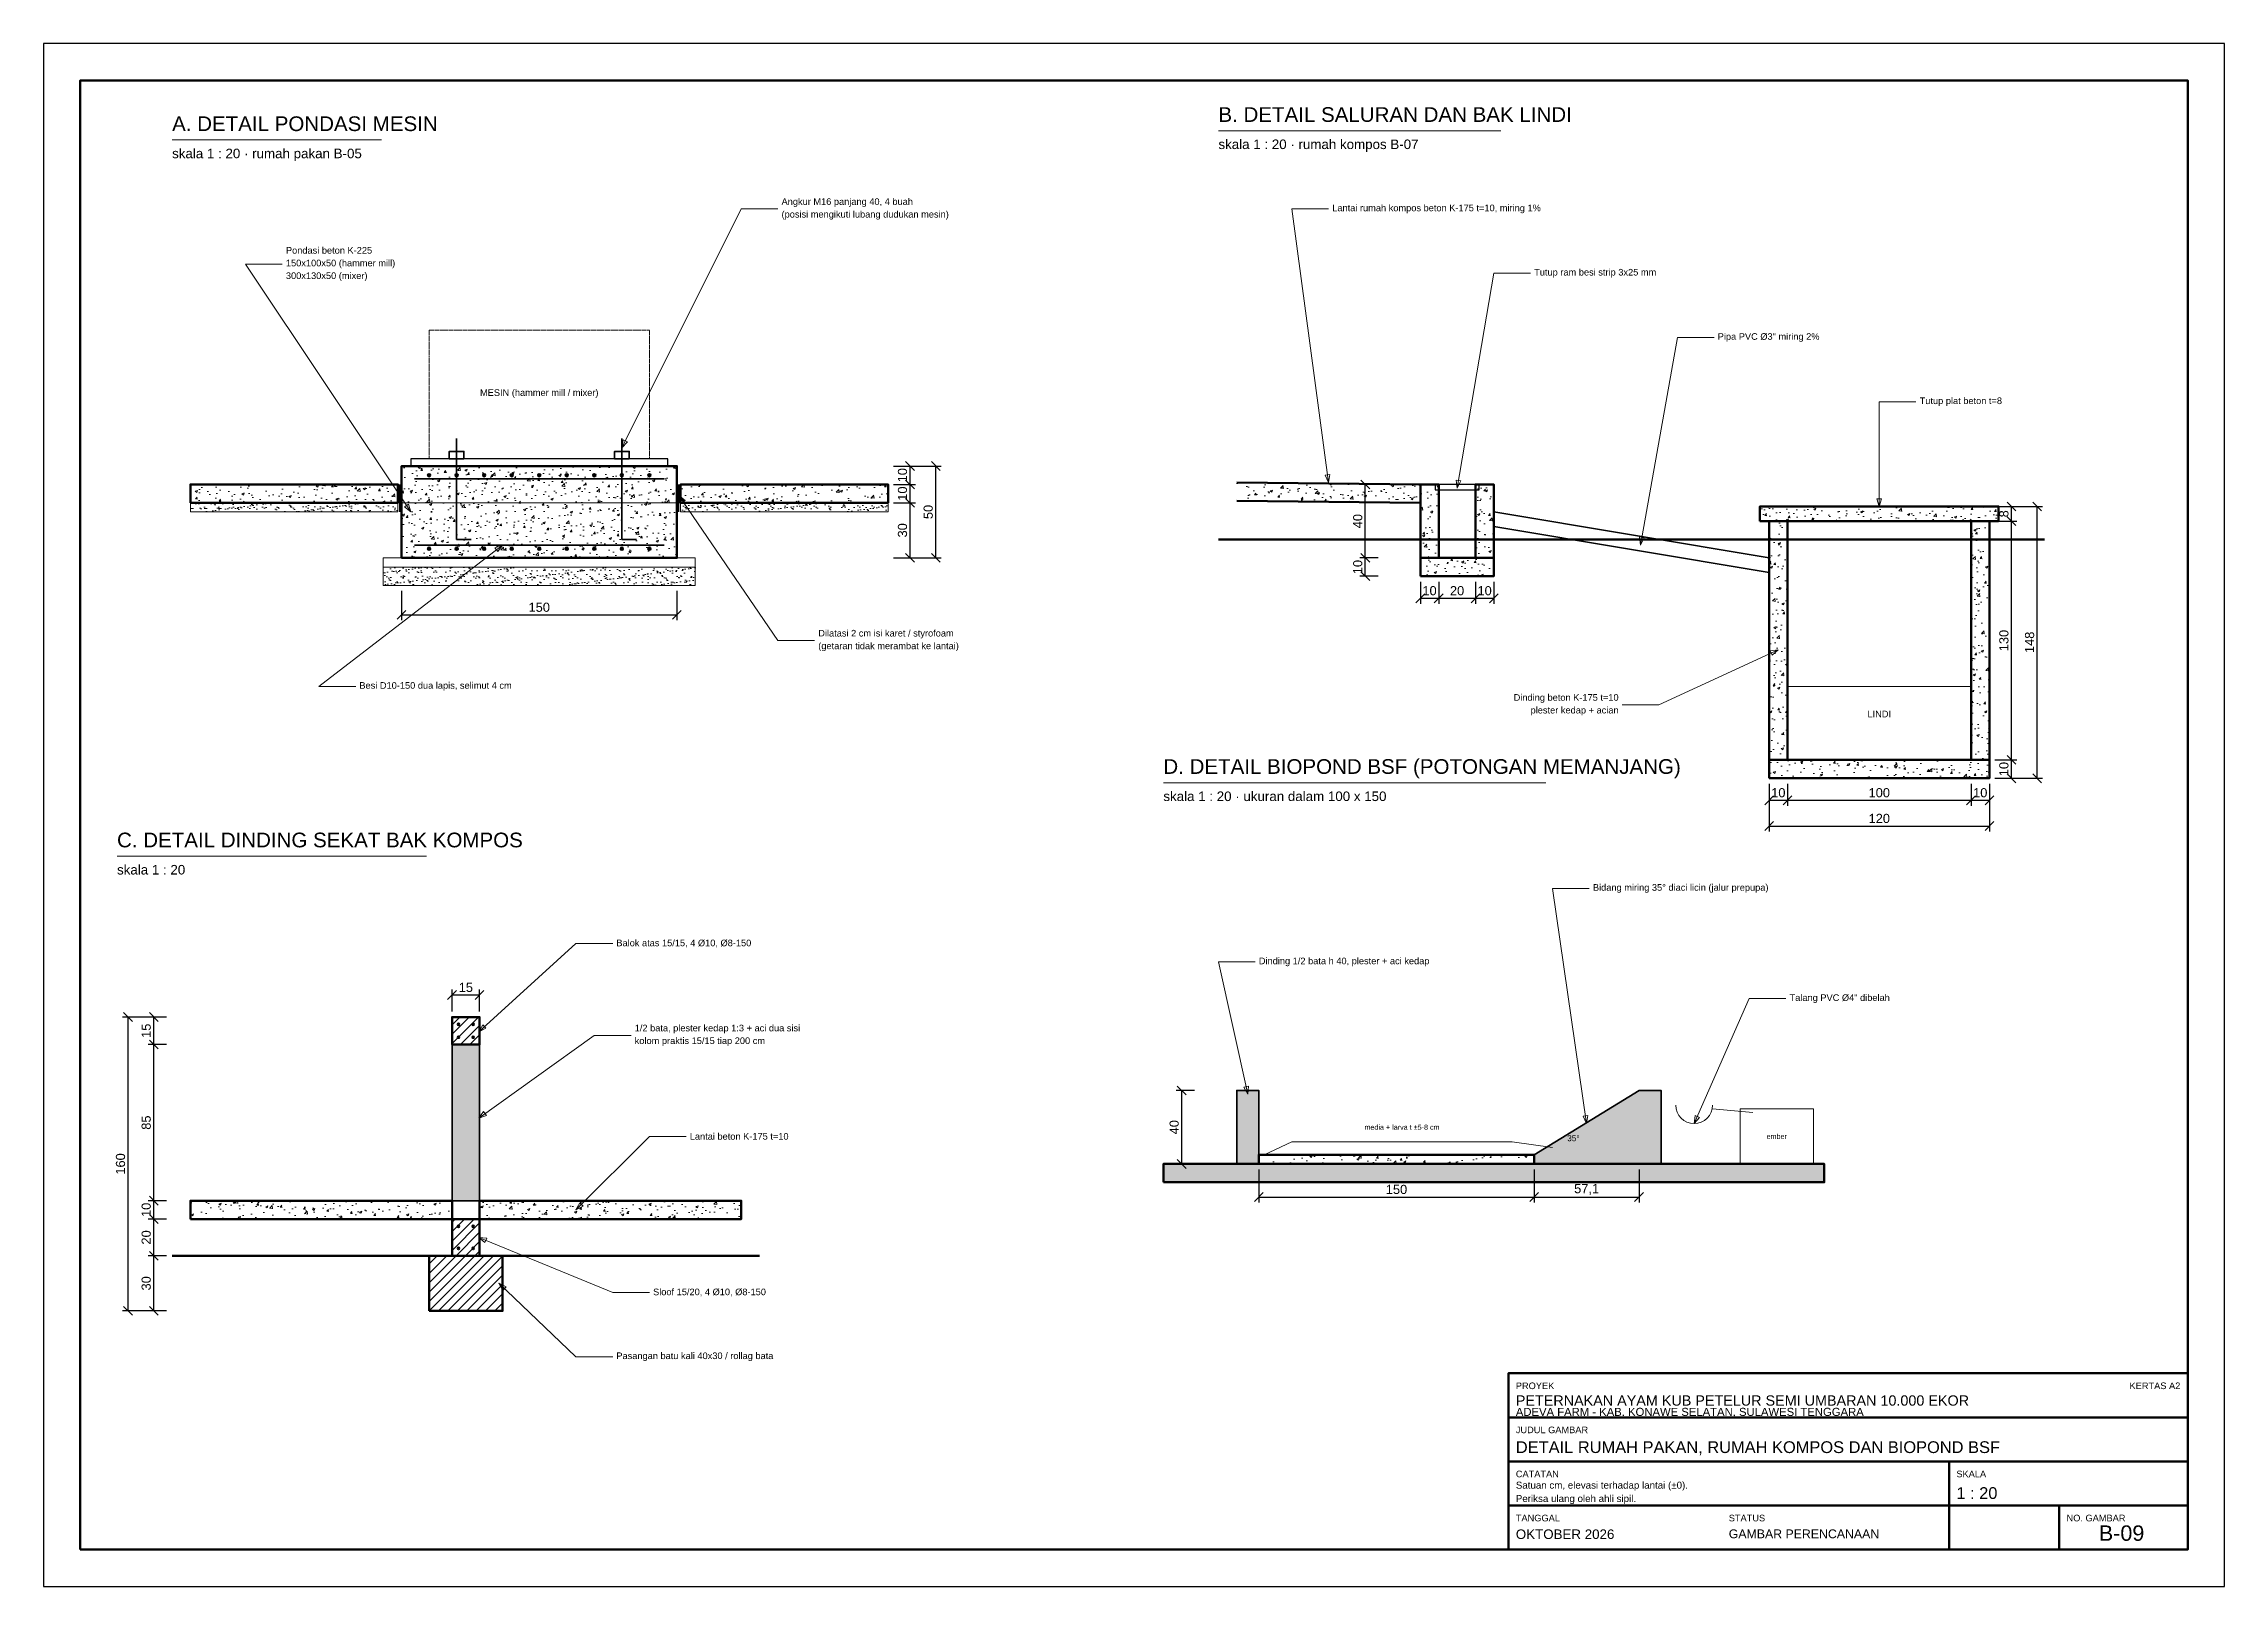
# Model space of a CAD drawing. Header units: centimetres. Extents: x 0 to 57986, y 0 to 4200.
# Drawn here: x 53610 to 54798, y 0 to 840 of the extents above; entities that cross this region are included whole.
import ezdxf
from ezdxf.enums import TextEntityAlignment as Align

# ---------------------------------------------------------------- set-up
doc = ezdxf.new("R2010")
doc.units = ezdxf.units.CM
doc.linetypes.add('DASHED', pattern=[1.524, 1.27, -0.254])
for name, color, linetype, lineweight in [('A-AIR', 5, 'CONTINUOUS', 18), ('A-BAJA', 6, 'CONTINUOUS', 25), ('A-BESI', 1, 'CONTINUOUS', 35), ('A-DIM', 140, 'CONTINUOUS', 13), ('A-DINDING', 32, 'CONTINUOUS', 35), ('A-FRAME', 7, 'CONTINUOUS', 50), ('A-HATCH', 8, 'CONTINUOUS', 9), ('A-PERABOT', 8, 'CONTINUOUS', 18), ('A-STRUKTUR', 7, 'CONTINUOUS', 50), ('A-TANAH', 34, 'CONTINUOUS', 18), ('A-TEKS', 7, 'CONTINUOUS', 18), ('A-TERSEMBUNYI', 8, 'DASHED', 13)]:
    doc.layers.add(name, color=color, linetype=linetype, lineweight=lineweight)
doc.styles.add('ARIAL', font='arial.ttf')
doc.dimstyles.new('D20', dxfattribs={"dimtxt": 5, "dimasz": 4, "dimexe": 3, "dimexo": 3, "dimgap": 1.6, "dimtad": 1, "dimdec": 1, "dimtxsty": 'ARIAL', "dimtsz": 2.4, "dimcen": 2.5, "dimclrd": 140, "dimclre": 140, "dimclrt": 250, "dimazin": 3, "dimtfac": 1, "dimtmove": 0, "dimatfit": 3})

msp = doc.modelspace()

# ---------------------------------------------------------------- texts
at = {"layer": 'A-TEKS', "style": 'ARIAL'}
for s, p in [('A. DETAIL PONDASI MESIN', (53680, 790)), ('B. DETAIL SALURAN DAN BAK LINDI', (54250, 795)), ('D. DETAIL BIOPOND BSF (POTONGAN MEMANJANG)', (54220, 440)), ('C. DETAIL DINDING SEKAT BAK KOMPOS', (53650, 400))]:
    msp.add_text(s, height=8, dxfattribs=at).set_placement(p, align=Align.BOTTOM_LEFT)
for s, height, p in [('skala 1 : 20 · rumah kompos B-07', 5.2, (54250, 787.8)), ('skala 1 : 20 · rumah pakan B-05', 5.2, (53680, 782.8)), ('skala 1 : 20 · ukuran dalam 100 x 150', 5.2, (54220, 432.8)), ('skala 1 : 20', 5.2, (53650, 392.8)), ('PROYEK', 3.6, (54412, 111)), ('ADEVA FARM - KAB. KONAWE SELATAN, SULAWESI TENGGARA', 4.4, (54412, 97.2)), ('PETERNAKAN AYAM KUB PETELUR SEMI UMBARAN 10.000 EKOR', 5.6, (54412, 104)), ('JUDUL GAMBAR', 3.6, (54412, 87)), ('DETAIL RUMAH PAKAN, RUMAH KOMPOS DAN BIOPOND BSF', 6.4, (54412, 79)), ('CATATAN', 3.6, (54412, 63)), ('SKALA', 3.6, (54652, 63)), ('1 : 20', 6.4, (54652, 54)), ('TANGGAL', 3.6, (54412, 39)), ('STATUS', 3.6, (54528, 39)), ('NO. GAMBAR', 3.6, (54712, 39)), ('OKTOBER 2026', 5.2, (54412, 31)), ('GAMBAR PERENCANAAN', 4.8, (54528, 31))]:
    msp.add_text(s, height=height, dxfattribs=at).set_placement(p, align=Align.TOP_LEFT)
for s, height, p in [('MESIN (hammer mill / mixer)', 3.6, (53880, 650)), ('LINDI', 3.6, (54610, 475)), ('media + larva t ±5-8 cm', 2.8, (54350, 250)), ('ember', 2.8, (54554.13, 245)), ('B-09', 8.4, (54742, 29))]:
    msp.add_text(s, height=height, dxfattribs=at).set_placement(p, align=Align.MIDDLE_CENTER)
msp.add_text('35°', height=3.2, dxfattribs=at).set_placement((54440, 244), align=Align.MIDDLE_LEFT)
msp.add_text('KERTAS A2', height=3.6, dxfattribs=at).set_placement((54774, 111), align=Align.TOP_RIGHT)
at = {"layer": 'A-TEKS', "line_spacing_factor": 1.15, "style": 'ARIAL'}
for s, insert, char_height, attachment_point in [('Angkur M16 panjang 40, 4 buah\\P(posisi mengikuti lubang dudukan mesin)', (54012, 750), 3.6, 4), ('Lantai rumah kompos beton K-175 t=10, miring 1%', (54312, 750), 3.6, 4), ('Pondasi beton K-225\\P150x100x50 (hammer mill)\\P300x130x50 (mixer)', (53742, 720), 3.6, 4), ('Tutup ram besi strip 3x25 mm', (54422, 715), 3.6, 4), ('Pipa PVC Ø3" miring 2%', (54522, 680), 3.6, 4), ('Tutup plat beton t=8', (54632, 645), 3.6, 4), ('Dilatasi 2 cm isi karet / styrofoam\\P(getaran tidak merambat ke lantai)', (54032, 515), 3.6, 4), ('Besi D10-150 dua lapis, selimut 4 cm', (53782, 490), 3.6, 4), ('Dinding beton K-175 t=10\\Pplester kedap + acian', (54468, 480), 3.6, 6), ('Bidang miring 35° diaci licin (jalur prepupa)', (54454, 380), 3.6, 4), ('Balok atas 15/15, 4 Ø10, Ø8-150', (53922, 350), 3.6, 4), ('Dinding 1/2 bata h 40, plester + aci kedap', (54272, 340), 3.6, 4), ('Talang PVC Ø4" dibelah', (54561.13, 320), 3.6, 4), ('1/2 bata, plester kedap 1:3 + aci dua sisi\\Pkolom praktis 15/15 tiap 200 cm', (53932, 300), 3.6, 4), ('Lantai beton K-175 t=10', (53962, 245), 3.6, 4), ('Sloof 15/20, 4 Ø10, Ø8-150', (53942, 160), 3.6, 4), ('Pasangan batu kali 40x30 / rollag bata', (53922, 125), 3.6, 4), ('Satuan cm, elevasi terhadap lantai (±0).\\PPeriksa ulang oleh ahli sipil.', (54412, 57), 3.8, 1)]:
    msp.add_mtext(s, dxfattribs=dict(at, insert=insert, char_height=char_height, attachment_point=attachment_point))

# ---------------------------------------------------------------- dimensions: what is measured, and where the dimension line sits
at = {"layer": 'A-DIM'}
for base, p1, p2 in [((54082, 600), (54070, 600), (54070, 610)), ((54096, 560), (54070, 560), (54070, 610)), ((54082, 590), (54070, 590), (54070, 600)), ((54330, 560), (54340, 560), (54340, 600)), ((54082, 560), (54070, 560), (54070, 590)), ((54682, 580), (54670, 580), (54670, 588)), ((54696, 440), (54670, 440), (54670, 588)), ((54682, 450), (54670, 450), (54670, 580)), ((54330, 550), (54340, 550), (54340, 560)), ((54682, 440), (54670, 440), (54670, 450)), ((53656, 150), (53680, 150), (53680, 310)), ((53670, 295), (53680, 295), (53680, 310)), ((53670, 210), (53680, 210), (53680, 295)), ((54230, 230), (54240, 230), (54240, 270)), ((53670, 200), (53680, 200), (53680, 210)), ((53670, 180), (53680, 180), (53680, 200)), ((53670, 150), (53680, 150), (53680, 180))]:
    msp.add_linear_dim(base=base, p1=p1, p2=p2, angle=90, dimstyle='D20', dxfattribs=at).render()
for base, p1, p2 in [((54360, 538), (54360, 550), (54370, 550)), ((54370, 538), (54370, 550), (54390, 550)), ((54390, 538), (54390, 550), (54400, 550)), ((53805, 529), (53805, 545), (53955, 545)), ((54550, 428), (54550, 440), (54560, 440)), ((54550, 414), (54550, 440), (54670, 440)), ((54560, 428), (54560, 440), (54660, 440)), ((54660, 428), (54660, 440), (54670, 440)), ((53832.5, 322), (53832.5, 310), (53847.5, 310)), ((54272, 212), (54272, 230), (54422, 230)), ((54422, 212), (54422, 230), (54479.13, 230))]:
    msp.add_linear_dim(base=base, p1=p1, p2=p2, dimstyle='D20', dxfattribs=at).render()

# ---------------------------------------------------------------- hatches: boundary and pattern name
at = {"layer": 'A-BESI'}
h = msp.add_hatch(color=1, dxfattribs=at)
h.dxf.hatch_style = 1
edge = h.paths.add_edge_path()
edge.add_arc((53820, 605), 0.8, 0, 360)
h = msp.add_hatch(color=1, dxfattribs=at)
h.dxf.hatch_style = 1
edge = h.paths.add_edge_path()
edge.add_arc((53835, 605), 0.8, 0, 360)
h = msp.add_hatch(color=1, dxfattribs=at)
h.dxf.hatch_style = 1
edge = h.paths.add_edge_path()
edge.add_arc((53850, 605), 0.8, 0, 360)
h = msp.add_hatch(color=1, dxfattribs=at)
h.dxf.hatch_style = 1
edge = h.paths.add_edge_path()
edge.add_arc((53865, 605), 0.8, 0, 360)
h = msp.add_hatch(color=1, dxfattribs=at)
h.dxf.hatch_style = 1
edge = h.paths.add_edge_path()
edge.add_arc((53880, 605), 0.8, 0, 360)
h = msp.add_hatch(color=1, dxfattribs=at)
h.dxf.hatch_style = 1
edge = h.paths.add_edge_path()
edge.add_arc((53895, 605), 0.8, 0, 360)
h = msp.add_hatch(color=1, dxfattribs=at)
h.dxf.hatch_style = 1
edge = h.paths.add_edge_path()
edge.add_arc((53910, 605), 0.8, 0, 360)
h = msp.add_hatch(color=1, dxfattribs=at)
h.dxf.hatch_style = 1
edge = h.paths.add_edge_path()
edge.add_arc((53925, 605), 0.8, 0, 360)
h = msp.add_hatch(color=1, dxfattribs=at)
h.dxf.hatch_style = 1
edge = h.paths.add_edge_path()
edge.add_arc((53940, 605), 0.8, 0, 360)
h = msp.add_hatch(color=1, dxfattribs=at)
h.dxf.hatch_style = 1
edge = h.paths.add_edge_path()
edge.add_arc((53820, 565), 0.8, 0, 360)
h = msp.add_hatch(color=1, dxfattribs=at)
h.dxf.hatch_style = 1
edge = h.paths.add_edge_path()
edge.add_arc((53835, 565), 0.8, 0, 360)
h = msp.add_hatch(color=1, dxfattribs=at)
h.dxf.hatch_style = 1
edge = h.paths.add_edge_path()
edge.add_arc((53850, 565), 0.8, 0, 360)
h = msp.add_hatch(color=1, dxfattribs=at)
h.dxf.hatch_style = 1
edge = h.paths.add_edge_path()
edge.add_arc((53865, 565), 0.8, 0, 360)
h = msp.add_hatch(color=1, dxfattribs=at)
h.dxf.hatch_style = 1
edge = h.paths.add_edge_path()
edge.add_arc((53880, 565), 0.8, 0, 360)
h = msp.add_hatch(color=1, dxfattribs=at)
h.dxf.hatch_style = 1
edge = h.paths.add_edge_path()
edge.add_arc((53895, 565), 0.8, 0, 360)
h = msp.add_hatch(color=1, dxfattribs=at)
h.dxf.hatch_style = 1
edge = h.paths.add_edge_path()
edge.add_arc((53910, 565), 0.8, 0, 360)
h = msp.add_hatch(color=1, dxfattribs=at)
h.dxf.hatch_style = 1
edge = h.paths.add_edge_path()
edge.add_arc((53925, 565), 0.8, 0, 360)
h = msp.add_hatch(color=1, dxfattribs=at)
h.dxf.hatch_style = 1
edge = h.paths.add_edge_path()
edge.add_arc((53940, 565), 0.8, 0, 360)
h = msp.add_hatch(color=1, dxfattribs=at)
h.dxf.hatch_style = 1
edge = h.paths.add_edge_path()
edge.add_arc((53836, 306), 0.6, 0, 360)
h = msp.add_hatch(color=1, dxfattribs=at)
h.dxf.hatch_style = 1
edge = h.paths.add_edge_path()
edge.add_arc((53836, 299), 0.6, 0, 360)
h = msp.add_hatch(color=1, dxfattribs=at)
h.dxf.hatch_style = 1
edge = h.paths.add_edge_path()
edge.add_arc((53844, 306), 0.6, 0, 360)
h = msp.add_hatch(color=1, dxfattribs=at)
h.dxf.hatch_style = 1
edge = h.paths.add_edge_path()
edge.add_arc((53844, 299), 0.6, 0, 360)
h = msp.add_hatch(color=1, dxfattribs=at)
h.dxf.hatch_style = 1
edge = h.paths.add_edge_path()
edge.add_arc((53836, 196), 0.6, 0, 360)
h = msp.add_hatch(color=1, dxfattribs=at)
h.dxf.hatch_style = 1
edge = h.paths.add_edge_path()
edge.add_arc((53844, 196), 0.6, 0, 360)
h = msp.add_hatch(color=1, dxfattribs=at)
h.dxf.hatch_style = 1
edge = h.paths.add_edge_path()
edge.add_arc((53836, 184), 0.6, 0, 360)
h = msp.add_hatch(color=1, dxfattribs=at)
h.dxf.hatch_style = 1
edge = h.paths.add_edge_path()
edge.add_arc((53844, 184), 0.6, 0, 360)
at = {"layer": 'A-HATCH'}
h = msp.add_hatch(dxfattribs=at)
h.set_pattern_fill('AR-CONC', scale=0.07)
h.paths.add_polyline_path([(53805, 560), (53955, 560), (53955, 610), (53805, 610)])
h = msp.add_hatch(dxfattribs=at)
h.set_pattern_fill('AR-CONC', scale=0.07)
h.paths.add_polyline_path([(53690, 590), (53803, 590), (53803, 600), (53690, 600)])
h = msp.add_hatch(dxfattribs=at)
h.set_pattern_fill('AR-CONC', scale=0.07)
h.paths.add_polyline_path([(53957, 590), (54070, 590), (54070, 600), (53957, 600)])
h = msp.add_hatch(dxfattribs=at)
h.set_pattern_fill('AR-CONC', scale=0.07)
h.paths.add_polyline_path([(54260, 601), (54360, 600), (54360, 590), (54260, 591)])
h = msp.add_hatch(dxfattribs=at)
h.set_pattern_fill('AR-CONC', scale=0.07)
h.paths.add_polyline_path([(54360, 560), (54370, 560), (54370, 600), (54360, 600)])
h = msp.add_hatch(dxfattribs=at)
h.set_pattern_fill('AR-CONC', scale=0.07)
h.paths.add_polyline_path([(54390, 560), (54400, 560), (54400, 600), (54390, 600)])
h = msp.add_hatch(dxfattribs=at)
h.set_pattern_fill('AR-SAND', scale=0.1)
h.paths.add_polyline_path([(53690, 585), (53803, 585), (53803, 590), (53690, 590)])
h = msp.add_hatch(dxfattribs=at)
h.set_pattern_fill('AR-SAND', scale=0.1)
h.paths.add_polyline_path([(53957, 585), (54070, 585), (54070, 590), (53957, 590)])
h = msp.add_hatch(dxfattribs=at)
h.set_pattern_fill('AR-CONC', scale=0.07)
h.paths.add_polyline_path([(54545, 580), (54675, 580), (54675, 588), (54545, 588)])
h = msp.add_hatch(dxfattribs=at)
h.set_pattern_fill('AR-CONC', scale=0.07)
h.paths.add_polyline_path([(54550, 450), (54560, 450), (54560, 580), (54550, 580)])
h = msp.add_hatch(dxfattribs=at)
h.set_pattern_fill('AR-CONC', scale=0.07)
h.paths.add_polyline_path([(54660, 450), (54670, 450), (54670, 580), (54660, 580)])
h = msp.add_hatch(dxfattribs=at)
h.set_pattern_fill('AR-CONC', scale=0.07)
h.paths.add_polyline_path([(54360, 550), (54400, 550), (54400, 560), (54360, 560)])
h = msp.add_hatch(dxfattribs=at)
h.set_pattern_fill('AR-SAND', scale=0.1)
h.paths.add_polyline_path([(53795, 545), (53965, 545), (53965, 555), (53795, 555)])
h = msp.add_hatch(dxfattribs=at)
h.set_pattern_fill('AR-CONC', scale=0.07)
h.paths.add_polyline_path([(54550, 440), (54670, 440), (54670, 450), (54550, 450)])
h = msp.add_hatch(dxfattribs=at)
h.set_pattern_fill('ANSI31', scale=1.14)
h.paths.add_polyline_path([(53832.5, 295), (53847.5, 295), (53847.5, 310), (53832.5, 310)])
at = {"layer": 'A-HATCH', "true_color": 0xe2ceb6}
h = msp.add_hatch(color=8, dxfattribs=at)
h.dxf.hatch_style = 1
h.paths.add_polyline_path([(53832.5, 210), (53847.5, 210), (53847.5, 295), (53832.5, 295)])
h = msp.add_hatch(color=8, dxfattribs=at)
h.dxf.hatch_style = 1
h.paths.add_polyline_path([(54260, 230), (54272, 230), (54272, 270), (54260, 270)])
h = msp.add_hatch(color=8, dxfattribs=at)
h.dxf.hatch_style = 1
h.paths.add_polyline_path([(54422, 235), (54479.13, 270), (54491.13, 270), (54491.13, 230), (54422, 230)])
at = {"layer": 'A-HATCH'}
h = msp.add_hatch(dxfattribs=at)
h.set_pattern_fill('AR-CONC', scale=0.07)
h.paths.add_polyline_path([(54220, 220), (54580, 220), (54580, 230), (54220, 230)])
h = msp.add_hatch(dxfattribs=at)
h.set_pattern_fill('AR-CONC', scale=0.07)
h.paths.add_polyline_path([(54272, 230), (54422, 230), (54422, 235), (54272, 235)])
h = msp.add_hatch(dxfattribs=at)
h.set_pattern_fill('AR-CONC', scale=0.07)
h.paths.add_polyline_path([(53690, 200), (53832.5, 200), (53832.5, 210), (53690, 210)])
h = msp.add_hatch(dxfattribs=at)
h.set_pattern_fill('AR-CONC', scale=0.07)
h.paths.add_polyline_path([(53847.5, 200), (53990, 200), (53990, 210), (53847.5, 210)])
h = msp.add_hatch(dxfattribs=at)
h.set_pattern_fill('ANSI31', scale=1.14)
h.paths.add_polyline_path([(53832.5, 180), (53847.5, 180), (53847.5, 200), (53832.5, 200)])
h = msp.add_hatch(dxfattribs=at)
h.set_pattern_fill('ANSI31', scale=1.14)
h.paths.add_polyline_path([(53820, 150), (53860, 150), (53860, 180), (53820, 180)])

# ---------------------------------------------------------------- linework, layer by layer
at = {"layer": 'A-AIR'}
for p, q in [((54560, 490), (54660, 490)), ((54519.13, 260), (54541.13, 258))]:
    msp.add_line(p, q, dxfattribs=at)
at = {"layer": 'A-AIR', "lineweight": 35}
for points in [[(54400, 585), (54550, 560)], [(54400, 577), (54550, 552)]]:
    msp.add_lwpolyline(points, dxfattribs=at)
at = {"layer": 'A-AIR'}
msp.add_arc((54509.13, 262), 10, 180, 360, dxfattribs=at)
at = {"layer": 'A-BAJA'}
for points in [[(53810, 610), (53950, 610), (53950, 614), (53810, 614)], [(54368, 597), (54392, 597), (54392, 600), (54368, 600)]]:
    msp.add_lwpolyline(points, close=True, dxfattribs=at)
at = {"layer": 'A-BESI', "lineweight": 35}
for p, q in [((53835, 570), (53835, 625)), ((53925, 570), (53925, 625)), ((53812, 603), (53948, 603)), ((53812, 567), (53948, 567)), ((53835, 570), (53843, 570)), ((53925, 570), (53933, 570))]:
    msp.add_line(p, q, dxfattribs=at)
at = {"layer": 'A-BESI'}
for points in [[(53831, 614), (53839, 614), (53839, 618), (53831, 618)], [(53921, 614), (53929, 614), (53929, 618), (53921, 618)]]:
    msp.add_lwpolyline(points, close=True, dxfattribs=at)
for centre, radius in [((53820, 605), 0.8), ((53835, 605), 0.8), ((53850, 605), 0.8), ((53865, 605), 0.8), ((53880, 605), 0.8), ((53895, 605), 0.8), ((53910, 605), 0.8), ((53925, 605), 0.8), ((53940, 605), 0.8), ((53820, 565), 0.8), ((53835, 565), 0.8), ((53850, 565), 0.8), ((53865, 565), 0.8), ((53880, 565), 0.8), ((53895, 565), 0.8), ((53910, 565), 0.8), ((53925, 565), 0.8), ((53940, 565), 0.8), ((53836, 306), 0.6), ((53836, 299), 0.6), ((53844, 306), 0.6), ((53844, 299), 0.6), ((53836, 196), 0.6), ((53844, 196), 0.6), ((53836, 184), 0.6), ((53844, 184), 0.6)]:
    msp.add_circle(centre, radius, dxfattribs=at)
at = {"layer": 'A-DIM'}
for points in [[(53925, 620), (53990, 750), (54010, 750)], [(54310, 601), (54290, 750), (54310, 750)], [(53810, 585), (53720, 720), (53740, 720)], [(54380, 598), (54400, 715), (54420, 715)], [(54480, 567), (54500, 680), (54520, 680)], [(54610, 588), (54610, 645), (54630, 645)], [(53956, 594), (54010, 515), (54030, 515)], [(53860, 567), (53760, 490), (53780, 490)], [(54555, 510), (54490, 480), (54470, 480)], [(54450.56, 252), (54432, 380), (54452, 380)], [(53847, 302), (53900, 350), (53920, 350)], [(54266, 268), (54250, 340), (54270, 340)], [(54509.13, 252), (54539.13, 320), (54559.13, 320)], [(53847, 255), (53910, 300), (53930, 300)], [(53900, 205), (53940, 245), (53960, 245)], [(53847, 190), (53920, 160), (53940, 160)], [(53858, 165), (53900, 125), (53920, 125)]]:
    msp.add_lwpolyline(points, dxfattribs=at)
for points in [[(53925, 620), (53928.04, 623.18), (53925.72, 624.34)], [(53956, 594), (53957.3, 589.8), (53959.45, 591.26)], [(54310, 601), (54310.73, 605.34), (54308.15, 604.99)], [(54380, 598), (54381.99, 601.92), (54379.43, 602.36)], [(53810, 585), (53808.75, 589.22), (53806.59, 587.78)], [(54610, 588), (54611.3, 592.2), (54608.7, 592.2)], [(54480, 567), (54482.01, 570.91), (54479.45, 571.37)], [(53860, 567), (53855.88, 565.47), (53857.46, 563.41)], [(54555, 510), (54550.64, 509.42), (54551.73, 507.06)], [(53847, 302), (53850.99, 303.86), (53849.24, 305.79)], [(54266, 268), (54266.36, 272.39), (54263.82, 271.82)], [(53847, 255), (53851.18, 256.39), (53849.66, 258.5)], [(54450.56, 252), (54451.25, 256.35), (54448.67, 255.97)], [(54509.13, 252), (54512.01, 255.32), (54509.63, 256.37)], [(53900, 205), (53903.89, 207.05), (53902.05, 208.89)], [(53847, 190), (53850.39, 187.2), (53851.38, 189.6)], [(53858, 165), (53860.15, 161.16), (53861.94, 163.04)]]:
    msp.add_lwpolyline(points, close=True, dxfattribs=at)
at = {"layer": 'A-DINDING'}
for points in [[(53832.5, 210), (53847.5, 210), (53847.5, 295), (53832.5, 295)], [(54260, 230), (54272, 230), (54272, 270), (54260, 270)]]:
    msp.add_lwpolyline(points, close=True, dxfattribs=at)
msp.add_lwpolyline([(54422, 235), (54479.13, 270), (54491.13, 270), (54491.13, 230)], dxfattribs=at)
at = {"layer": 'A-FRAME'}
for p, q in [((54408, 92), (54778, 92)), ((54408, 68), (54778, 68)), ((54648, 20), (54648, 68)), ((54408, 44), (54778, 44)), ((54708, 20), (54708, 44))]:
    msp.add_line(p, q, dxfattribs=at)
at = {"layer": 'A-FRAME', "lineweight": 25}
msp.add_lwpolyline([(53610, 0), (54798, 0), (54798, 840), (53610, 840)], close=True, dxfattribs=at)
at = {"layer": 'A-FRAME'}
for points in [[(53630, 20), (54778, 20), (54778, 820), (53630, 820)], [(54408, 20), (54778, 20), (54778, 116), (54408, 116)]]:
    msp.add_lwpolyline(points, close=True, dxfattribs=at)
at = {"layer": 'A-HATCH'}
for p, q in [((53690, 590), (54070, 590)), ((54220, 220), (54580, 220))]:
    msp.add_line(p, q, dxfattribs=at)
for points in [[(53690, 585), (53803, 585), (53803, 590), (53690, 590)], [(53957, 585), (54070, 585), (54070, 590), (53957, 590)], [(53795, 555), (53965, 555), (53965, 560), (53795, 560)], [(53795, 545), (53965, 545), (53965, 555), (53795, 555)]]:
    msp.add_lwpolyline(points, close=True, dxfattribs=at)
at = {"layer": 'A-PERABOT', "lineweight": 25}
for p, q in [((53804, 585), (53804, 600)), ((53956, 585), (53956, 600))]:
    msp.add_line(p, q, dxfattribs=at)
at = {"layer": 'A-PERABOT'}
msp.add_lwpolyline([(54534.13, 230), (54574.13, 230), (54574.13, 260), (54534.13, 260)], close=True, dxfattribs=at)
msp.add_lwpolyline([(54275, 235), (54290, 242), (54410, 242), (54432, 239)], dxfattribs=at)
at = {"layer": 'A-STRUKTUR'}
for points in [[(53805, 560), (53955, 560), (53955, 610), (53805, 610)], [(53690, 590), (53803, 590), (53803, 600), (53690, 600)], [(53957, 590), (54070, 590), (54070, 600), (53957, 600)], [(54360, 560), (54370, 560), (54370, 600), (54360, 600)], [(54390, 560), (54400, 560), (54400, 600), (54390, 600)], [(54545, 580), (54675, 580), (54675, 588), (54545, 588)], [(54550, 450), (54560, 450), (54560, 580), (54550, 580)], [(54660, 450), (54670, 450), (54670, 580), (54660, 580)], [(54360, 550), (54400, 550), (54400, 560), (54360, 560)], [(54550, 440), (54670, 440), (54670, 450), (54550, 450)], [(53832.5, 295), (53847.5, 295), (53847.5, 310), (53832.5, 310)], [(54220, 220), (54580, 220), (54580, 230), (54220, 230)], [(54272, 230), (54422, 230), (54422, 235), (54272, 235)], [(53690, 200), (53832.5, 200), (53832.5, 210), (53690, 210)], [(53847.5, 200), (53990, 200), (53990, 210), (53847.5, 210)], [(53832.5, 180), (53847.5, 180), (53847.5, 200), (53832.5, 200)], [(53820, 150), (53860, 150), (53860, 180), (53820, 180)]]:
    msp.add_lwpolyline(points, close=True, dxfattribs=at)
for points in [[(54260, 601), (54360, 600)], [(54260, 591), (54360, 590)]]:
    msp.add_lwpolyline(points, dxfattribs=at)
at = {"layer": 'A-TANAH', "lineweight": 50}
for p, q in [((54250, 570), (54700, 570)), ((53680, 180), (54000, 180))]:
    msp.add_line(p, q, dxfattribs=at)
at = {"layer": 'A-TEKS'}
for p, q in [((53680, 787.6), (53794.08, 787.6)), ((54250, 792.6), (54403.76, 792.6)), ((54220, 437.6), (54428.32, 437.6)), ((53650, 397.6), (53818.64, 397.6))]:
    msp.add_line(p, q, dxfattribs=at)
at = {"layer": 'A-TERSEMBUNYI'}
msp.add_lwpolyline([(53820, 614), (53940, 614), (53940, 684), (53820, 684)], close=True, dxfattribs=at)

msp.set_redraw_order([(e.dxf.handle, doc.entitydb.next_handle()) for e in msp.query("TEXT MTEXT ATTDEF DIMENSION ARC_DIMENSION")])  # texts and dimensions are drawn at this point

doc.saveas('drawing.dxf')
